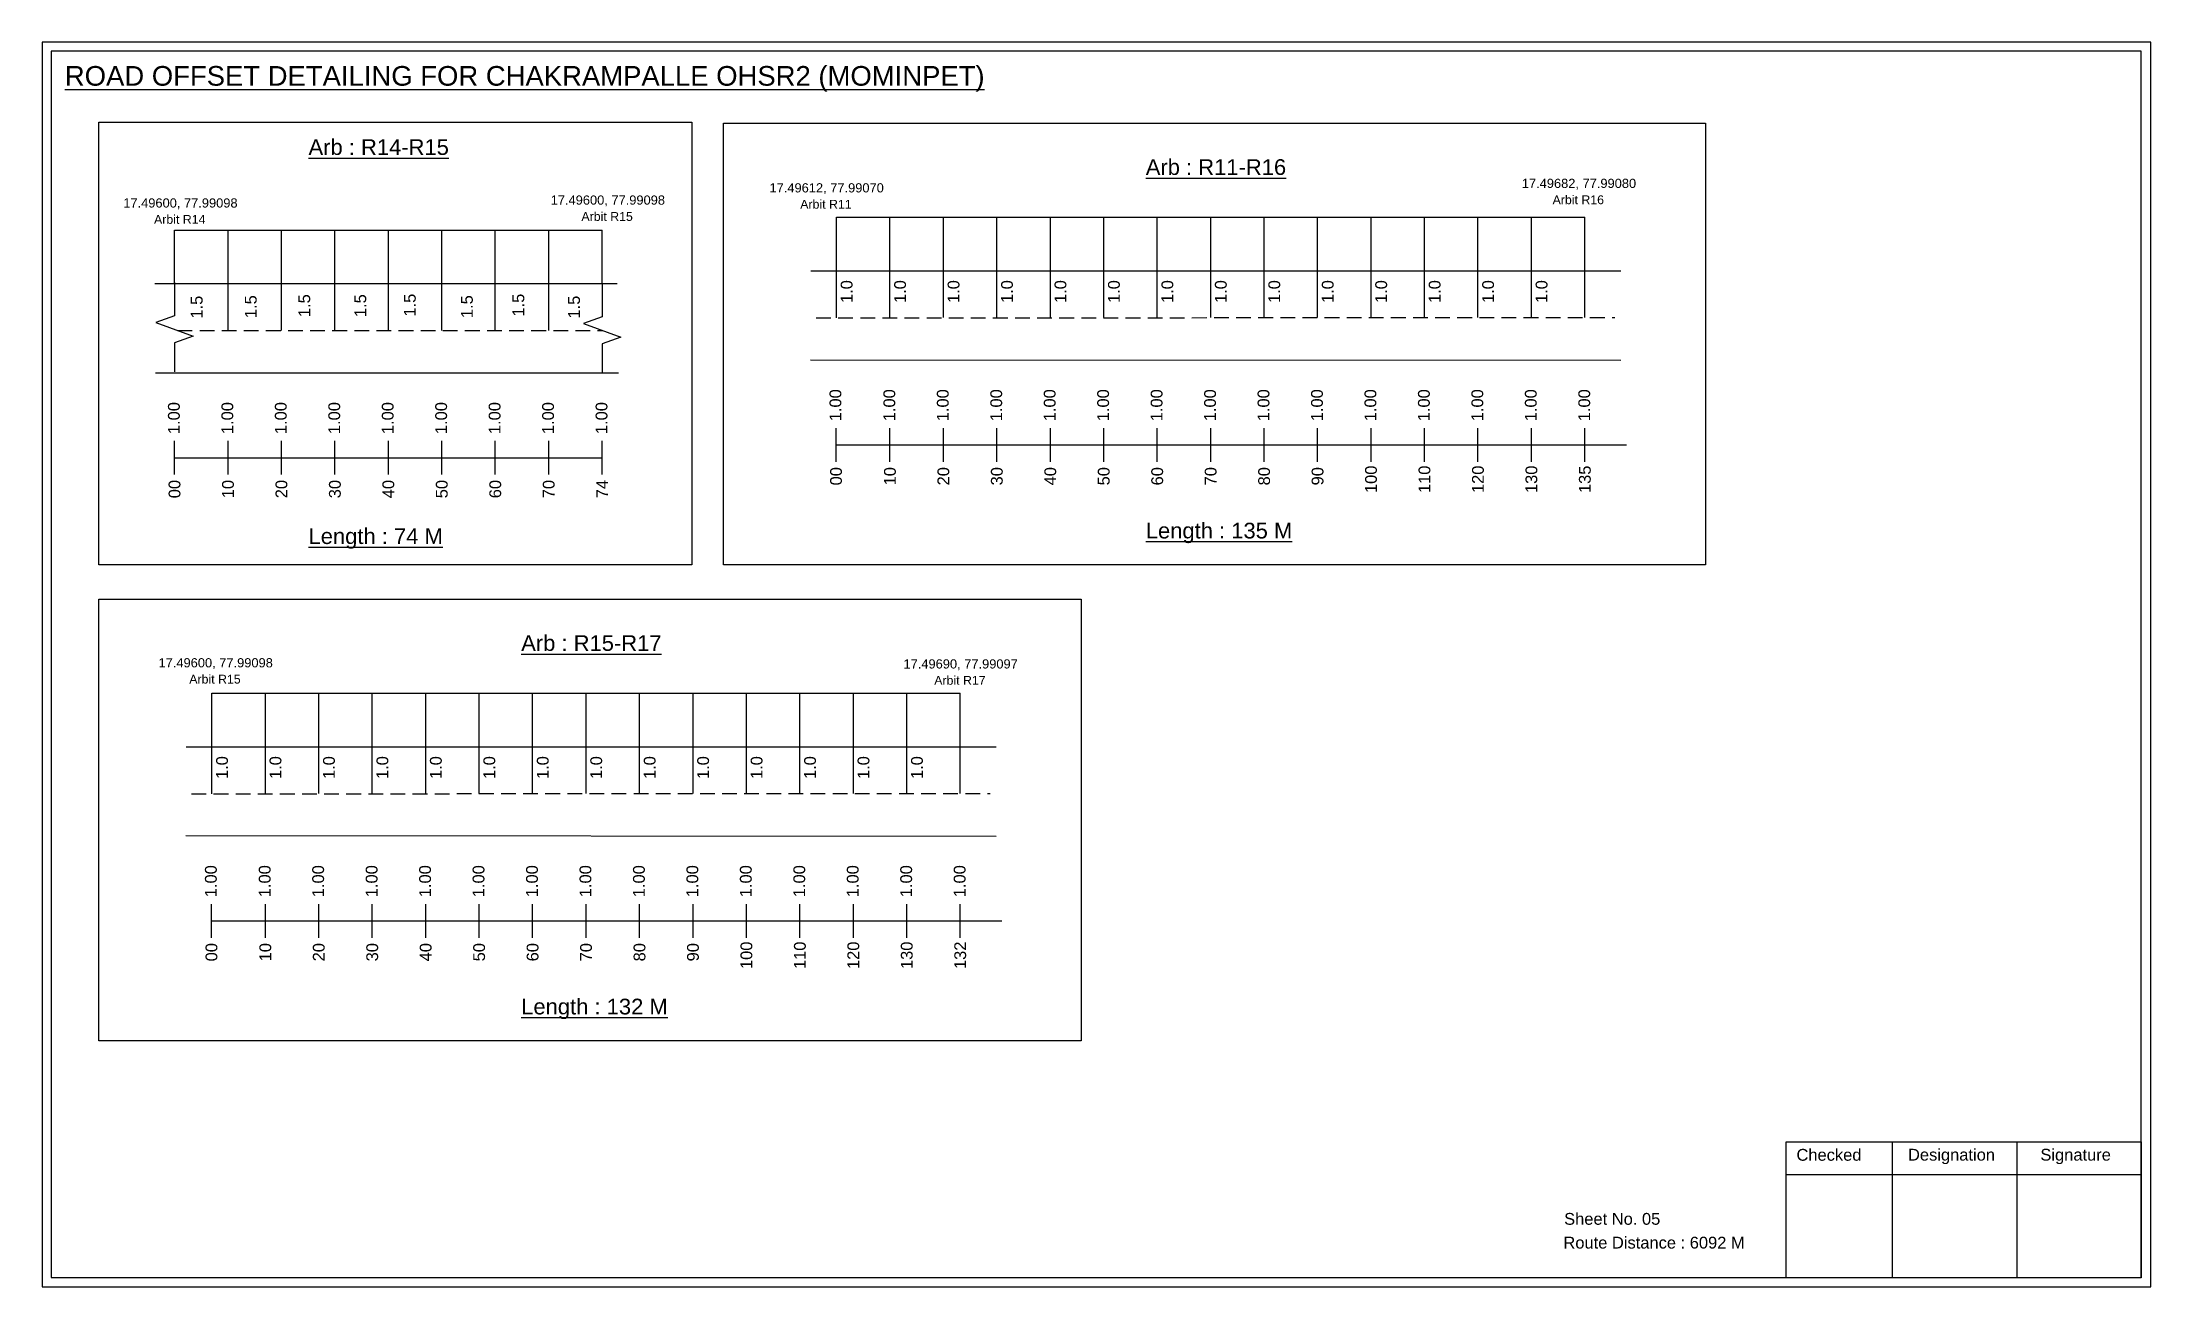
# Model space of a CAD drawing. Header units: inches. Extents: x 664 to 10563, y 382 to 1817.
# Drawn here: x 6682 to 7218, y 382 to 699 of the extents above; entities that cross this region are included whole.
import ezdxf

# ---------------------------------------------------------------- set-up
doc = ezdxf.new("R2010")
doc.units = ezdxf.units.IN
doc.header["$MEASUREMENT"] = 0
doc.linetypes.add('DASHED2', pattern=[0.375, 0.25, -0.125])
doc.layers.add('PDF_Geometry', color=7, linetype='Continuous')
doc.layers.add('PDF_Text', color=5, linetype='Continuous')
doc.styles.add('PDF Arial', font='arial.ttf')
doc.styles.get("Standard").update_dxf_attribs({"font": 'arial.ttf'})

msp = doc.modelspace()

# ---------------------------------------------------------------- texts
at = {"color": 242, "true_color": 0xcd2027}
for s, height, p in [('%%UROAD OFFSET DETAILING FOR CHAKRAMPALLE OHSR2 (MOMINPET)', 5, (6687.68, 687.43)), ('%%UArb : R14-R15', 4, (6749.67, 669.81)), ('%%UArb : R11-R16', 4, (6962.68, 664.72)), ('%%ULength : 74 M', 4, (6749.67, 570.81)), ('%%ULength : 135 M', 4, (6962.68, 572.22)), ('%%UArb : R15-R17', 4, (6803.78, 543.61)), ('%%ULength : 132 M', 4, (6803.78, 451.11))]:
    msp.add_text(s, height=height, dxfattribs=at).set_placement(p)
at = {"color": 5}
for s, height, p in [('17.49612, 77.99070', 2.34, (6866.95, 660.27)), ('17.49682, 77.99080', 2.34, (7058.35, 661.41)), ('17.49600, 77.99098', 2.34, (6702.54, 656.42)), ('Arbit R14', 2.246, (6710.36, 652.29)), ('17.49600, 77.99098', 2.34, (6811.28, 657.16)), ('Arbit R15', 2.246, (6819.1, 653.03)), ('Arbit R11', 2.246, (6874.77, 656.14)), ('Arbit R16', 2.246, (7066.18, 657.28)), ('17.49600, 77.99098', 2.34, (6711.51, 539.42)), ('Arbit R15', 2.246, (6719.33, 535.3)), ('17.49690, 77.99097', 2.34, (6901.04, 539.13)), ('Arbit R17', 2.246, (6908.86, 535))]:
    msp.add_text(s, height=height, dxfattribs=at).set_placement(p)
for s, p in [('1.5', (6722.72, 628.16)), ('1.5', (6736.47, 628.29)), ('1.5', (6750.09, 628.54)), ('1.5', (6764.35, 628.54)), ('1.5', (6776.94, 628.67)), ('1.5', (6791.46, 628.29)), ('1.5', (6804.56, 628.67)), ('1.5', (6818.72, 628.17)), ('1.0', (6888.07, 632.12)), ('1.0', (6901.67, 632.12)), ('1.0', (6915.27, 632.12)), ('1.0', (6928.87, 632.12)), ('1.0', (6942.47, 632.12)), ('1.0', (6956.07, 632.12)), ('1.0', (6969.67, 632.12)), ('1.0', (6983.27, 632.12)), ('1.0', (6996.87, 632.12)), ('1.0', (7010.47, 632.12)), ('1.0', (7024.07, 632.12)), ('1.0', (7037.67, 632.12)), ('1.0', (7051.27, 632.12)), ('1.0', (7064.87, 632.12)), ('1.0', (6729.16, 511)), ('1.0', (6742.76, 511)), ('1.0', (6756.36, 511)), ('1.0', (6769.96, 511)), ('1.0', (6783.56, 511)), ('1.0', (6797.16, 511)), ('1.0', (6810.76, 511)), ('1.0', (6824.36, 511)), ('1.0', (6837.96, 511)), ('1.0', (6851.56, 511)), ('1.0', (6865.16, 511)), ('1.0', (6878.76, 511)), ('1.0', (6892.36, 511)), ('1.0', (6905.96, 511))]:
    msp.add_text(s, height=3, rotation=90).set_placement(p)
at = {"color": 217, "true_color": 0x93278f}
for s, p in [('1.00', (6716.91, 598.77)), ('1.00', (6730.51, 598.77)), ('1.00', (6744.11, 598.77)), ('1.00', (6757.71, 598.77)), ('1.00', (6771.31, 598.77)), ('1.00', (6784.91, 598.77)), ('1.00', (6798.51, 598.77)), ('1.00', (6812.11, 598.77)), ('1.00', (6825.71, 598.77)), ('1.00', (6885.22, 602.04)), ('1.00', (6898.93, 602.04)), ('1.00', (6912.53, 602.04)), ('1.00', (6926.13, 602.04)), ('1.00', (6939.73, 602.04)), ('1.00', (6953.33, 602.04)), ('1.00', (6966.93, 602.04)), ('1.00', (6980.53, 602.04)), ('1.00', (6994.13, 602.04)), ('1.00', (7007.73, 602.04)), ('1.00', (7021.33, 602.04)), ('1.00', (7034.93, 602.04)), ('1.00', (7048.53, 602.04)), ('1.00', (7062.13, 602.04)), ('1.00', (7075.73, 602.04)), ('00', (6885.37, 585.72)), ('10', (6899.08, 585.72)), ('20', (6912.68, 585.72)), ('30', (6926.28, 585.72)), ('40', (6939.88, 585.72)), ('50', (6953.48, 585.72)), ('60', (6967.08, 585.72)), ('70', (6980.68, 585.72)), ('80', (6994.28, 585.72)), ('90', (7007.88, 585.72)), ('100', (7021.48, 583.77)), ('110', (7035.08, 583.77)), ('120', (7048.68, 583.77)), ('130', (7062.28, 583.77)), ('135', (7075.88, 583.77)), ('00', (6717.07, 582.45)), ('10', (6730.67, 582.45)), ('20', (6744.27, 582.45)), ('30', (6757.87, 582.45)), ('40', (6771.47, 582.45)), ('50', (6785.07, 582.45)), ('60', (6798.67, 582.45)), ('70', (6812.27, 582.45)), ('74', (6825.87, 582.45)), ('1.00', (6726.32, 480.93)), ('1.00', (6740.02, 480.93)), ('1.00', (6753.62, 480.93)), ('1.00', (6767.22, 480.93)), ('1.00', (6780.82, 480.93)), ('1.00', (6794.42, 480.93)), ('1.00', (6808.02, 480.93)), ('1.00', (6821.62, 480.93)), ('1.00', (6835.22, 480.93)), ('1.00', (6848.82, 480.93)), ('1.00', (6862.42, 480.93)), ('1.00', (6876.02, 480.93)), ('1.00', (6889.62, 480.93)), ('1.00', (6903.22, 480.93)), ('1.00', (6916.82, 480.93)), ('00', (6726.47, 464.61)), ('10', (6740.17, 464.61)), ('20', (6753.77, 464.61)), ('30', (6767.37, 464.61)), ('40', (6780.97, 464.61)), ('50', (6794.57, 464.61)), ('60', (6808.17, 464.61)), ('70', (6821.77, 464.61)), ('80', (6835.37, 464.61)), ('90', (6848.97, 464.61)), ('100', (6862.57, 462.65)), ('110', (6876.17, 462.65)), ('120', (6889.77, 462.65)), ('130', (6903.37, 462.65)), ('132', (6916.97, 462.65))]:
    msp.add_text(s, height=3, rotation=90, dxfattribs=at).set_placement(p)
for s, p in [('Sheet No. 05', (7069.12, 397.59)), ('Route Distance : 6092 M', (7068.93, 391.54))]:
    msp.add_text(s, height=3).set_placement(p)
at = {"layer": 'PDF_Text', "color": 7, "attachment_point": 7, "style": 'PDF Arial'}
for s, insert, char_height in [('Checked', (7128.22, 413.84), 3.001), ('Designation', (7156.6, 413.01), 3.0006), ('Signature', (7190.28, 413.01), 3.001)]:
    msp.add_mtext(s, dxfattribs=dict(at, insert=insert, char_height=char_height))

# ---------------------------------------------------------------- linework, layer by layer
at = {"color": 5}
for p, q in [((6715.59, 650.71), (6824.39, 650.71)), ((6884, 653.98), (7074.4, 653.98)), ((6725.09, 532.87), (6915.49, 532.87))]:
    msp.add_line(p, q, dxfattribs=at)
for p, q in [((6715.59, 637.06), (6715.59, 650.71)), ((6729.19, 625.17), (6729.19, 650.71)), ((6742.79, 625.17), (6742.79, 650.71)), ((6756.39, 625.17), (6756.39, 650.71)), ((6769.99, 625.17), (6769.99, 650.71)), ((6783.59, 625.17), (6783.59, 650.71)), ((6797.19, 625.17), (6797.19, 650.71)), ((6810.79, 625.17), (6810.79, 650.71)), ((6824.39, 637.06), (6824.39, 650.71)), ((6884, 628.37), (6884, 653.98)), ((6897.6, 628.44), (6897.6, 653.98)), ((6911.2, 628.44), (6911.2, 653.98)), ((6924.8, 628.44), (6924.8, 653.98)), ((6938.4, 628.44), (6938.4, 653.98)), ((6952, 628.44), (6952, 653.98)), ((6965.6, 628.44), (6965.6, 653.98)), ((6979.2, 628.44), (6979.2, 653.98)), ((6992.8, 628.44), (6992.8, 653.98)), ((7006.4, 628.44), (7006.4, 653.98)), ((7020, 628.44), (7020, 653.98)), ((7033.6, 628.44), (7033.6, 653.98)), ((7047.2, 628.44), (7047.2, 653.98)), ((7060.8, 628.44), (7060.8, 653.98)), ((7074.4, 628.44), (7074.4, 653.98)), ((6877.46, 640.32), (7083.56, 640.33)), ((6710.59, 637.06), (6828.21, 637.11)), ((6877.36, 617.71), (7083.52, 617.61)), ((6710.74, 614.37), (6828.52, 614.37)), ((6725.09, 507.26), (6725.09, 532.87)), ((6738.69, 507.33), (6738.69, 532.87)), ((6752.29, 507.33), (6752.29, 532.87)), ((6765.89, 507.33), (6765.89, 532.87)), ((6779.49, 507.33), (6779.49, 532.87)), ((6793.09, 507.33), (6793.09, 532.87)), ((6806.69, 507.33), (6806.69, 532.87)), ((6820.29, 507.33), (6820.29, 532.87)), ((6833.89, 507.33), (6833.89, 532.87)), ((6847.49, 507.33), (6847.49, 532.87)), ((6861.09, 507.33), (6861.09, 532.87)), ((6874.69, 507.33), (6874.69, 532.87)), ((6888.29, 507.33), (6888.29, 532.87)), ((6901.89, 507.33), (6901.89, 532.87)), ((6915.49, 507.33), (6915.49, 532.87)), ((6718.55, 519.2), (6924.65, 519.21)), ((6718.45, 496.6), (6924.61, 496.5))]:
    msp.add_line(p, q)
at = {"linetype": 'DASHED2', "ltscale": 15}
for p, q in [((6878.81, 628.37), (7081.99, 628.44)), ((6716.35, 625.17), (6824.39, 625.17)), ((6719.9, 507.26), (6923.08, 507.33))]:
    msp.add_line(p, q, dxfattribs=at)
at = {"color": 217, "true_color": 0x93278f}
for p, q in [((6715.59, 588.47), (6715.59, 597.03)), ((6729.19, 588.47), (6729.19, 597.03)), ((6742.79, 588.47), (6742.79, 597.03)), ((6756.39, 588.47), (6756.39, 597.03)), ((6769.99, 588.47), (6769.99, 597.03)), ((6783.59, 588.47), (6783.59, 597.03)), ((6797.19, 588.47), (6797.19, 597.03)), ((6810.79, 588.47), (6810.79, 597.03)), ((6824.39, 588.47), (6824.39, 597.03)), ((6883.9, 591.75), (6883.9, 600.3)), ((6883.9, 596.01), (7084.96, 596.06)), ((6897.6, 591.75), (6897.6, 600.3)), ((6911.2, 591.75), (6911.2, 600.3)), ((6924.8, 591.75), (6924.8, 600.3)), ((6938.4, 591.75), (6938.4, 600.3)), ((6952, 591.75), (6952, 600.3)), ((6965.6, 591.75), (6965.6, 600.3)), ((6979.2, 591.75), (6979.2, 600.3)), ((6992.8, 591.75), (6992.8, 600.3)), ((7006.4, 591.75), (7006.4, 600.3)), ((7020, 591.75), (7020, 600.3)), ((7033.6, 591.75), (7033.6, 600.3)), ((7047.2, 591.75), (7047.2, 600.3)), ((7060.8, 591.75), (7060.8, 600.3)), ((7074.4, 591.75), (7074.4, 600.3)), ((6715.59, 592.74), (6824.39, 592.74)), ((6724.99, 470.63), (6724.99, 479.19)), ((6738.69, 470.63), (6738.69, 479.19)), ((6752.29, 470.63), (6752.29, 479.19)), ((6765.89, 470.63), (6765.89, 479.19)), ((6779.49, 470.63), (6779.49, 479.19)), ((6793.09, 470.63), (6793.09, 479.19)), ((6806.69, 470.63), (6806.69, 479.19)), ((6820.29, 470.63), (6820.29, 479.19)), ((6833.89, 470.63), (6833.89, 479.19)), ((6847.49, 470.63), (6847.49, 479.19)), ((6861.09, 470.63), (6861.09, 479.19)), ((6874.69, 470.63), (6874.69, 479.19)), ((6888.29, 470.63), (6888.29, 479.19)), ((6901.89, 470.63), (6901.89, 479.19)), ((6915.49, 470.63), (6915.49, 479.19)), ((6724.99, 474.9), (6926.06, 474.94))]:
    msp.add_line(p, q, dxfattribs=at)
for points in [[(6696.36, 678.19), (6847.21, 678.19), (6847.21, 565.51), (6696.36, 565.51)], [(6855.27, 677.87), (7105.12, 677.87), (7105.12, 565.51), (6855.27, 565.51)], [(6696.36, 556.76), (6946.21, 556.76), (6946.21, 444.4), (6696.36, 444.4)]]:
    msp.add_lwpolyline(points, close=True)
at = {"linetype": 'Continuous'}
for points in [[(6715.57, 637.34), (6715.57, 628.91), (6710.83, 627.18), (6720.31, 623.73), (6715.57, 622), (6715.57, 614.65)], [(6824.39, 637.06), (6824.39, 628.62), (6819.65, 626.9), (6829.13, 623.45), (6824.39, 621.72), (6824.39, 614.37)]]:
    msp.add_lwpolyline(points, dxfattribs=at)
at = {"layer": 'PDF_Geometry'}
for points in [[(6681.91, 698.51), (6681.91, 381.79), (7218.38, 381.79), (7218.38, 698.51)], [(6684.23, 696.18), (6684.23, 384.21), (7215.96, 384.21), (7215.96, 696.18)]]:
    msp.add_lwpolyline(points, close=True, dxfattribs=at)
at = {"layer": 'PDF_Geometry', "color": 242, "true_color": 0xcc1f26}
msp.add_lwpolyline([(7215.96, 384.12), (7125.62, 384.12), (7125.62, 418.73), (7215.96, 418.73)], close=True, dxfattribs=at)
for points in [[(7152.6, 418.73), (7152.6, 384.12)], [(7184.33, 418.73), (7184.33, 384.12)], [(7125.62, 410.36), (7215.96, 410.36)]]:
    msp.add_lwpolyline(points, dxfattribs=at)

msp.set_redraw_order([(e.dxf.handle, doc.entitydb.next_handle()) for e in msp.query("TEXT MTEXT ATTDEF DIMENSION ARC_DIMENSION")])  # texts and dimensions are drawn at this point

doc.saveas('drawing.dxf')
